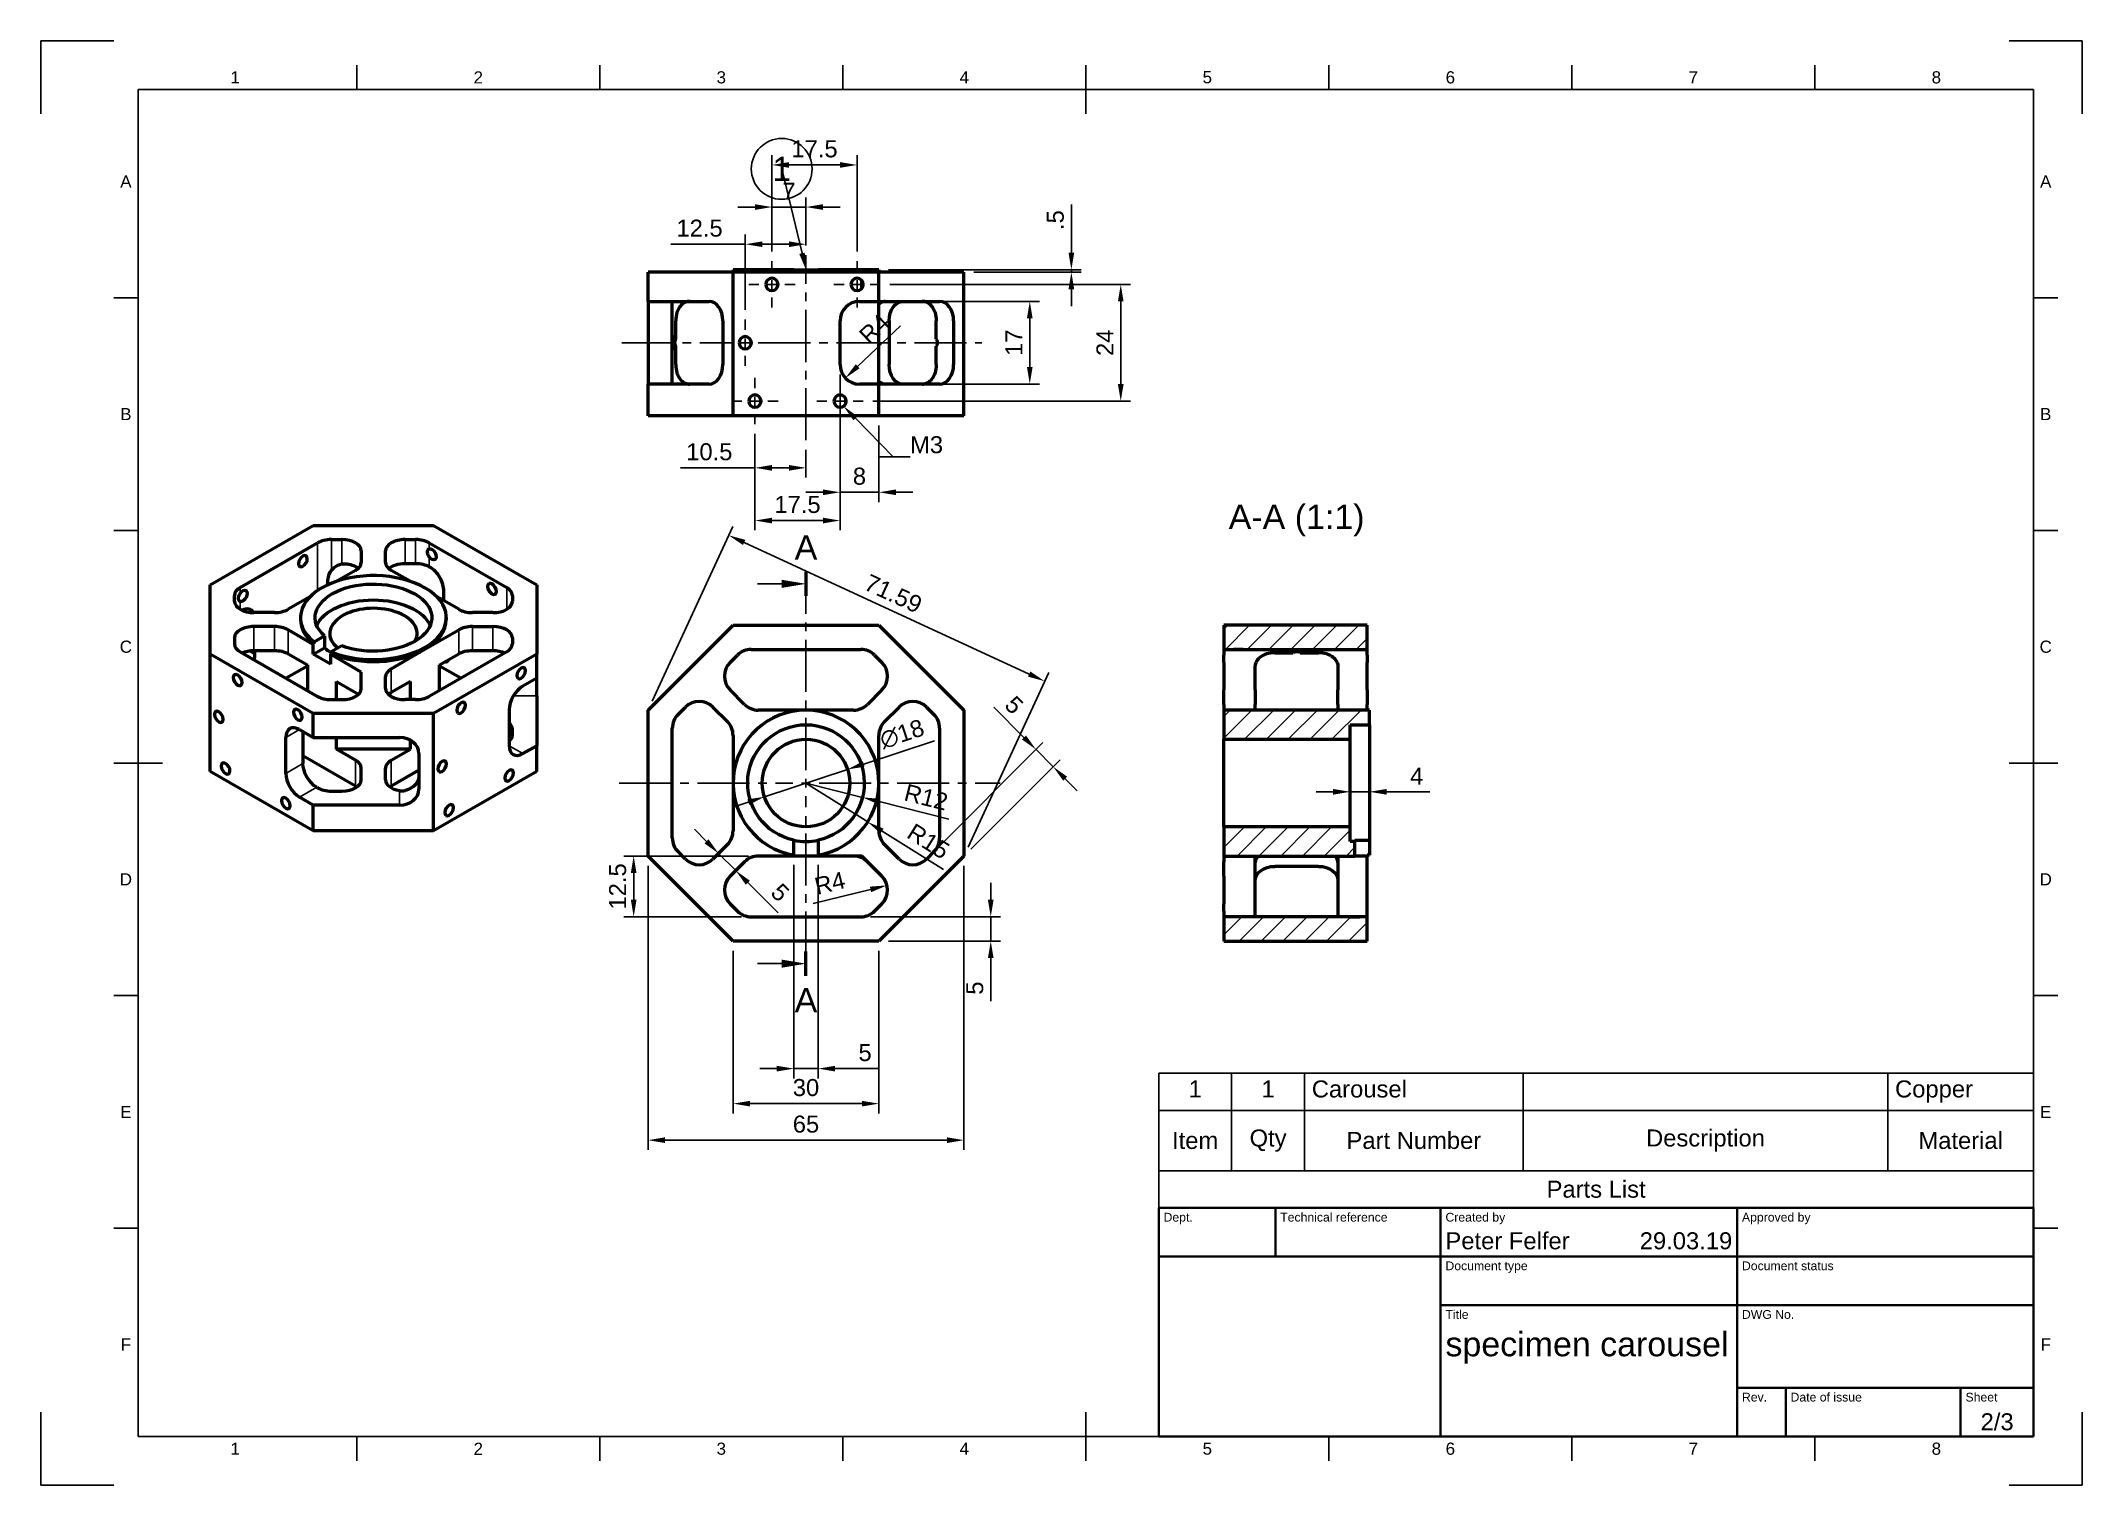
# Model space of a CAD drawing. Header units: millimetres. Extents: x 0 to 420, y 0 to 297.
import ezdxf
from ezdxf import colors
from ezdxf.entities.mleader import LeaderData, LeaderLine
from ezdxf.enums import TextEntityAlignment as Align
from ezdxf.math import Vec2, Vec3

# ---------------------------------------------------------------- set-up
doc = ezdxf.new("R2010")
doc.units = ezdxf.units.MM
doc.header["$LTSCALE"] = 0.75
doc.linetypes.add('CENTER2', pattern=[28.575, 19.05, -3.175, 3.175, -3.175])
for name, color, linetype, lineweight in [('Balloons', 7, 'Continuous', 25), ('Border', 7, 'Continuous', 25), ('FD_Dimensions', 7, 'Continuous', 25), ('Hatching', 7, 'Continuous', 25), ('Leaders', 7, 'Continuous', 25), ('Parts Lists', 7, 'Continuous', 25), ('Section Lines', 7, 'Continuous', 25), ('Smart Centers', 7, 'CENTER2', 25), ('TitleBlock', 7, 'Continuous', 35), ('View Labels', 7, 'Continuous', 25), ('Visible', 7, 'Continuous', 50), ('Visible Narrow', 7, 'Continuous', 25)]:
    doc.layers.add(name, color=color, linetype=linetype, lineweight=lineweight)
doc.styles.add('FusionTitle', font='')
doc.styles.get("Standard").update_dxf_attribs({"font": 'arial.ttf'})
doc.styles.get('FusionTitle').set_extended_font_data('Arial Unicode MS')
doc.dimstyles.new('Dim-ISO-25', dxfattribs={"dimtxt": 3.5, "dimasz": 3.5, "dimexe": 2, "dimexo": 2, "dimgap": 1.5, "dimtad": 1, "dimzin": 12, "dimdsep": 46, "dimtxsty": 'Standard', "dimcen": 0, "dimazin": 3, "dimtp": 0.1, "dimtm": 0.1, "dimtfac": 0.714, "dimtmove": 0, "dimatfit": 3, "dimfxl": 1, "dimtzin": 12, "dimarcsym": 0})

msp = doc.modelspace()

# ---------------------------------------------------------------- texts
at = {"layer": 'Section Lines', "char_height": 5, "attachment_point": 5}
for insert in [(157.43, 192.844), (157.43, 99.738)]:
    msp.add_mtext('A', dxfattribs=dict(at, insert=insert))
at = {"layer": 'View Labels', "insert": (258.375, 195.12), "char_height": 5, "width": 30.21487, "attachment_point": 8}
msp.add_mtext('A-A (1:1)', dxfattribs=at)

# ---------------------------------------------------------------- blocks, each defined once
blk = doc.blocks.new('ISO_TITLEBLOCK')
at = {"layer": 'TitleBlock'}
for p, q in [((0, 47), (-180, 47)), ((-180, 47), (-180, 0)), ((-156, 37), (-156, 47)), ((-122, 0), (-122, 47)), ((-61, 0), (-61, 47)), ((0, 0), (0, 47)), ((-180, 37), (0, 37)), ((-122, 27), (0, 27)), ((-61, 10), (0, 10)), ((-51, 0), (-51, 10)), ((-15, 0), (-15, 10)), ((-180, 0), (0, 0))]:
    blk.add_line(p, q, dxfattribs=at)
at = {"layer": 'TitleBlock', "style": 'FusionTitle'}
for s, p in [('Dept.', (-179, 46)), ('Technical reference', (-155, 46)), ('Created by', (-121, 46)), ('Approved by', (-60, 46)), ('Document type', (-121, 36)), ('Document status', (-60, 36)), ('Title', (-121, 26)), ('DWG No.', (-60, 26)), ('Rev.', (-60, 9)), ('Date of issue', (-50, 9)), ('Sheet', (-14, 9))]:
    blk.add_text(s, height=1.8, dxfattribs=at).set_placement(p, align=Align.TOP_LEFT)
for tag, p, height in [('DEPT', (-179, 38.5), 3.5), ('TECHNICAL_REFERENCE', (-155, 38.5), 3.5), ('CREATED_BY', (-121, 38.5), 3.5), ('APPROVED_BY', (-60, 38.5), 3.5), ('DOCUMENT_TYPE', (-121, 28.5), 3.5), ('DOCUMENT_STATUS', (-60, 28.5), 3.5), ('TITLE_1', (-121, 16.5), 5), ('TITLE_2', (-121, 9), 5), ('TITLE_3', (-121, 1.5), 5), ('DATE_OF_ISSUE', (-50, 1.5), 3.5)]:
    blk.add_attdef(tag, p, '', height=height, dxfattribs=at)
for tag, p in [('CREATED_DATE', (-62, 38.5)), ('APPROVED_DATE', (-1, 38.5))]:
    blk.add_attdef(tag, text='', height=3.5, dxfattribs=at).set_placement(p, align=Align.RIGHT)
for tag, height, p in [('DRAWING_NUMBER', 5, (-30.5, 16.6)), ('REV', 3.5, (-56, 3.1)), ('SHEET', 3.5, (-7.5, 3.1))]:
    blk.add_attdef(tag, text='', height=height, dxfattribs=at).set_placement(p, align=Align.MIDDLE)
blk = doc.blocks.new('*T6')
at = {"layer": 'Parts Lists', "color": 0, "linetype": 'ByBlock', "lineweight": -2, "transparency": 16777216}
for p, q in [((0, 27.723965), (180, 27.723965)), ((0, 0), (0, 27.723965)), ((15, 7.666667), (15, 27.723965)), ((30, 7.666667), (30, 27.723965)), ((75, 7.666667), (75, 27.723965)), ((150, 7.666667), (150, 27.723965)), ((180, 0), (180, 27.723965)), ((0, 20.057299), (180, 20.057299)), ((0, 7.666667), (180, 7.666667)), ((0, 0), (180, 0))]:
    blk.add_line(p, q, dxfattribs=at)
at = {"layer": 'Parts Lists', "color": 0, "transparency": 16777216, "char_height": 3.5}
for s, insert, width, attachment_point in [('1', (7.5, 26.223965), 12, 2), ('1', (22.5, 26.223965), 12, 2), ('Carousel', (31.5, 26.223965), 42, 1), ('Copper', (151.5, 26.223965), 27, 1), ('Item', (7.5, 13.861983), 12, 5), ('Qty', (22.5, 13.861983), 12, 5), ('Part Number', (52.5, 13.861983), 42, 5), ('Description', (112.5, 13.861983), 72, 5), ('Material', (165, 13.861983), 27, 5), ('Parts List', (90, 3.833333), 177, 5)]:
    blk.add_mtext(s, dxfattribs=dict(at, insert=insert, width=width, attachment_point=attachment_point))
blk = doc.blocks.new('*D41')
at = {"layer": 'Defpoints', "color": 0, "transparency": 16777216}
for p in [(124.929919, 129.369552), (189.929919, 129.369552), (189.929919, 70.937646)]:
    blk.add_point(p, dxfattribs=at)
at = {"layer": 'FD_Dimensions', "color": 0, "lineweight": -2, "transparency": 16777216}
for p, q in [((124.929919, 127.369552), (124.929919, 68.937646)), ((189.929919, 127.369552), (189.929919, 68.937646)), ((128.429919, 70.937646), (186.429919, 70.937646))]:
    blk.add_line(p, q, dxfattribs=at)
at = {"layer": 'FD_Dimensions', "color": 0, "transparency": 16777216}
for points in [[(128.429919, 71.520979), (128.429919, 70.354312), (124.929919, 70.937646)], [(186.429919, 71.520979), (186.429919, 70.354312), (189.929919, 70.937646)]]:
    blk.add_solid(points, dxfattribs=at)
at = {"layer": 'FD_Dimensions', "color": 0, "transparency": 16777216, "insert": (157.429919, 74.224651), "char_height": 3.5, "attachment_point": 5}
blk.add_mtext('65', dxfattribs=at)
blk = doc.blocks.new('*U8')
at = {"layer": 'Smart Centers', "color": 0, "ltscale": 0.75, "transparency": 16777216}
for p, q in [((0, 2.678906), (0, 40.974008)), ((-38.423075, 0), (-2.678906, 0)), ((2.678906, 0), (39.940368, 0)), ((0, -37.131708), (0, -2.678906))]:
    blk.add_line(p, q, dxfattribs=at)
at = {"layer": 'Smart Centers', "color": 0, "linetype": 'Continuous', "ltscale": 0.75, "transparency": 16777216}
for p, q in [((-0.892969, 0), (0.892969, 0)), ((0, -0.892969), (0, 0.892969))]:
    blk.add_line(p, q, dxfattribs=at)
blk = doc.blocks.new('*D42')
at = {"layer": 'Defpoints', "color": 0, "transparency": 16777216}
for p in [(165.978222, 147.184958), (148.881616, 141.554146)]:
    blk.add_point(p, dxfattribs=at)
at = {"layer": 'FD_Dimensions', "lineweight": -2, "transparency": 16777216}
for p, q in [((183.864287, 153.07578), (169.302562, 148.279838)), ((148.881616, 141.554146), (165.978222, 147.184958)), ((145.557276, 140.459266), (142.232935, 139.364386))]:
    blk.add_line(p, q, dxfattribs=at)
at = {"layer": 'FD_Dimensions', "transparency": 16777216}
for points in [[(169.120082, 148.833895), (169.485042, 147.725782), (165.978222, 147.184958)], [(145.374796, 141.013323), (145.739756, 139.905209), (148.881616, 141.554146)]]:
    blk.add_solid(points, dxfattribs=at)
at = {"layer": 'FD_Dimensions', "color": 0, "transparency": 16777216, "insert": (177.187857, 154.440631), "char_height": 3.5, "attachment_point": 5, "rotation": 18.22944808}
blk.add_mtext('∅18', dxfattribs=at)
blk = doc.blocks.new('*D43')
at = {"layer": 'Defpoints', "color": 0, "transparency": 16777216}
for p in [(157.429919, 144.369552), (169.063618, 141.427265)]:
    blk.add_point(p, dxfattribs=at)
at = {"layer": 'FD_Dimensions', "lineweight": -2, "transparency": 16777216}
for p, q in [((157.429919, 144.369552), (169.063618, 141.427265)), ((186.84548, 136.930042), (172.45678, 140.569098))]:
    blk.add_line(p, q, dxfattribs=at)
at = {"layer": 'FD_Dimensions', "transparency": 16777216}
blk.add_solid([(172.599808, 141.134625), (172.313752, 140.003571), (169.063618, 141.427265)], dxfattribs=at)
at = {"layer": 'FD_Dimensions', "color": 0, "transparency": 16777216, "insert": (182.15328, 141.476468), "char_height": 3.5, "attachment_point": 5, "rotation": 345.8068814}
blk.add_mtext('R12', dxfattribs=at)
blk = doc.blocks.new('*D44')
at = {"layer": 'Defpoints', "color": 0, "transparency": 16777216}
for p in [(157.429919, 144.369552), (170.122481, 136.375876)]:
    blk.add_point(p, dxfattribs=at)
at = {"layer": 'FD_Dimensions', "lineweight": -2, "transparency": 16777216}
for p, q in [((157.429919, 144.369552), (170.122481, 136.375876)), ((185.689196, 126.57208), (173.084079, 134.510684))]:
    blk.add_line(p, q, dxfattribs=at)
at = {"layer": 'FD_Dimensions', "transparency": 16777216}
blk.add_solid([(173.394944, 135.004284), (172.773214, 134.017085), (170.122481, 136.375876)], dxfattribs=at)
at = {"layer": 'FD_Dimensions', "color": 0, "transparency": 16777216, "insert": (182.622151, 132.388246), "char_height": 3.5, "attachment_point": 5, "rotation": 327.79759122}
blk.add_mtext('R15', dxfattribs=at)
blk = doc.blocks.new('*D45')
at = {"layer": 'Defpoints', "color": 0, "transparency": 16777216}
for p in [(168.701997, 116.869552), (172.429919, 111.869552), (195.445437, 111.869552)]:
    blk.add_point(p, dxfattribs=at)
at = {"layer": 'FD_Dimensions', "lineweight": -2, "transparency": 16777216}
for p, q in [((195.445437, 120.369552), (195.445437, 123.869552)), ((170.701997, 116.869552), (197.445437, 116.869552)), ((195.445437, 116.869552), (195.445437, 111.869552)), ((174.429919, 111.869552), (197.445437, 111.869552)), ((195.445437, 108.369552), (195.445437, 99.548952))]:
    blk.add_line(p, q, dxfattribs=at)
at = {"layer": 'FD_Dimensions', "transparency": 16777216}
for points in [[(194.862104, 120.369552), (196.028771, 120.369552), (195.445437, 116.869552)], [(194.862104, 108.369552), (196.028771, 108.369552), (195.445437, 111.869552)]]:
    blk.add_solid(points, dxfattribs=at)
at = {"layer": 'FD_Dimensions', "color": 0, "transparency": 16777216, "insert": (192.165594, 102.209252), "char_height": 3.5, "attachment_point": 5, "rotation": 90}
blk.add_mtext('5', dxfattribs=at)
blk = doc.blocks.new('*D46')
at = {"layer": 'Defpoints', "color": 0, "transparency": 16777216}
for p in [(142.429919, 111.869552), (172.429919, 111.869552), (172.429919, 78.451129)]:
    blk.add_point(p, dxfattribs=at)
at = {"layer": 'FD_Dimensions', "color": 0, "lineweight": -2, "transparency": 16777216}
for p, q in [((142.429919, 109.869552), (142.429919, 76.451129)), ((172.429919, 109.869552), (172.429919, 76.451129)), ((145.929919, 78.451129), (168.929919, 78.451129))]:
    blk.add_line(p, q, dxfattribs=at)
at = {"layer": 'FD_Dimensions', "color": 0, "transparency": 16777216}
for points in [[(145.929919, 79.034462), (145.929919, 77.867796), (142.429919, 78.451129)], [(168.929919, 79.034462), (168.929919, 77.867796), (172.429919, 78.451129)]]:
    blk.add_solid(points, dxfattribs=at)
at = {"layer": 'FD_Dimensions', "color": 0, "transparency": 16777216, "insert": (157.429919, 81.739328), "char_height": 3.5, "attachment_point": 5}
blk.add_mtext('30', dxfattribs=at)
blk = doc.blocks.new('*D47')
at = {"layer": 'Defpoints', "color": 0, "transparency": 16777216}
for p in [(139.43513, 129.910297), (142.970664, 126.374763), (142.970664, 126.374763)]:
    blk.add_point(p, dxfattribs=at)
at = {"layer": 'FD_Dimensions', "lineweight": -2, "transparency": 16777216}
for p, q in [((136.960256, 132.385171), (134.485382, 134.860045)), ((139.43513, 129.910297), (142.970664, 126.374763)), ((145.445538, 123.899889), (151.682644, 117.662783))]:
    blk.add_line(p, q, dxfattribs=at)
at = {"layer": 'FD_Dimensions', "transparency": 16777216}
for points in [[(137.372735, 132.79765), (136.547777, 131.972692), (139.43513, 129.910297)], [(145.858017, 124.312368), (145.033059, 123.487411), (142.970664, 126.374763)]]:
    blk.add_solid(points, dxfattribs=at)
at = {"layer": 'FD_Dimensions', "color": 0, "transparency": 16777216, "insert": (152.120727, 121.863099), "char_height": 3.5, "attachment_point": 5, "rotation": 315}
blk.add_mtext('5', dxfattribs=at)
blk = doc.blocks.new('*D48')
at = {"layer": 'Defpoints', "color": 0, "transparency": 16777216}
for p in [(147.622307, 129.369552), (121.978086, 116.869552), (146.157841, 116.869552)]:
    blk.add_point(p, dxfattribs=at)
at = {"layer": 'FD_Dimensions', "color": 0, "lineweight": -2, "transparency": 16777216}
for p, q in [((145.622307, 129.369552), (119.978086, 129.369552)), ((121.978086, 125.869552), (121.978086, 120.369552)), ((144.157841, 116.869552), (119.978086, 116.869552))]:
    blk.add_line(p, q, dxfattribs=at)
at = {"layer": 'FD_Dimensions', "color": 0, "transparency": 16777216}
for points in [[(121.394753, 125.869552), (122.56142, 125.869552), (121.978086, 129.369552)], [(121.394753, 120.369552), (122.56142, 120.369552), (121.978086, 116.869552)]]:
    blk.add_solid(points, dxfattribs=at)
at = {"layer": 'FD_Dimensions', "color": 0, "transparency": 16777216, "insert": (118.691081, 123.119552), "char_height": 3.5, "attachment_point": 5, "rotation": 90}
blk.add_mtext('12.5', dxfattribs=at)
blk = doc.blocks.new('*D49')
at = {"layer": 'Defpoints', "color": 0, "transparency": 16777216}
for p in [(204.758346, 151.269047), (182.240579, 128.75128), (189.929919, 129.369552)]:
    blk.add_point(p, dxfattribs=at)
at = {"layer": 'FD_Dimensions', "lineweight": -2, "transparency": 16777216}
for p, q in [((202.283472, 153.743921), (196.046366, 159.981027)), ((183.654793, 130.165494), (206.17256, 152.683261)), ((208.29388, 147.733513), (204.758346, 151.269047)), ((191.344133, 130.783766), (209.708094, 149.147727)), ((210.768754, 145.25864), (213.243627, 142.783766))]:
    blk.add_line(p, q, dxfattribs=at)
at = {"layer": 'FD_Dimensions', "transparency": 16777216}
for points in [[(202.695951, 154.1564), (201.870993, 153.331442), (204.758346, 151.269047)], [(211.181233, 145.671119), (210.356275, 144.846161), (208.29388, 147.733513)]]:
    blk.add_solid(points, dxfattribs=at)
at = {"layer": 'FD_Dimensions', "color": 0, "transparency": 16777216, "insert": (200.246682, 160.41911), "char_height": 3.5, "attachment_point": 5, "rotation": 315}
blk.add_mtext('5', dxfattribs=at)
blk = doc.blocks.new('*D50')
at = {"layer": 'Defpoints', "color": 0, "transparency": 16777216}
for p in [(170.219764, 122.387319), (166.333785, 121.439075)]:
    blk.add_point(p, dxfattribs=at)
at = {"layer": 'FD_Dimensions', "lineweight": -2, "transparency": 16777216}
blk.add_line((158.919345, 119.629827), (170.705511, 122.50585), dxfattribs=at)
at = {"layer": 'FD_Dimensions', "transparency": 16777216}
blk.add_solid([(170.567226, 123.072555), (170.843797, 121.939144), (174.105743, 123.335563)], dxfattribs=at)
at = {"layer": 'FD_Dimensions', "color": 0, "transparency": 16777216, "insert": (162.340704, 123.810056), "char_height": 3.5, "attachment_point": 5, "rotation": 13.71313971}
blk.add_mtext('R4', dxfattribs=at)
blk = doc.blocks.new('ISO_A3_SHEET')
at = {"layer": 'Border'}
for p, q in [((15, 297), (0, 297)), ((0, 297), (0, 282)), ((420, 297), (405, 297)), ((420, 282), (420, 297)), ((65, 292), (65, 287)), ((115, 292), (115, 287)), ((165, 292), (165, 287)), ((215, 292), (215, 282)), ((265, 292), (265, 287)), ((315, 292), (315, 287)), ((365, 292), (365, 287)), ((410, 287), (20, 287)), ((20, 287), (20, 10)), ((410, 287), (410, 10)), ((15, 244.16666), (20, 244.16666)), ((415, 244.16666), (410, 244.16666)), ((15, 196.33333), (20, 196.33333)), ((415, 196.33333), (410, 196.33333)), ((15, 148.5), (25, 148.5)), ((415, 148.5), (405, 148.5)), ((15, 100.66667), (20, 100.66667)), ((415, 100.66667), (410, 100.66667)), ((15, 52.83334), (20, 52.83334)), ((415, 52.83334), (410, 52.83334)), ((0, 15), (0, 0)), ((215, 5), (215, 15)), ((420, 0), (420, 15)), ((20, 10), (410, 10)), ((65, 5), (65, 10)), ((115, 5), (115, 10)), ((165, 5), (165, 10)), ((265, 5), (265, 10)), ((315, 5), (315, 10)), ((365, 5), (365, 10)), ((0, 0), (15, 0)), ((405, 0), (420, 0))]:
    blk.add_line(p, q, dxfattribs=at)
at = {"layer": 'Border', "style": 'FusionTitle'}
for s, p in [('1', (40, 289.5)), ('2', (90, 289.5)), ('3', (140, 289.5)), ('4', (190, 289.5)), ('5', (240, 289.5)), ('6', (290, 289.5)), ('7', (340, 289.5)), ('8', (390, 289.5)), ('A', (17.5, 268.08333)), ('A', (412.5, 268.08333)), ('B', (17.5, 220.25)), ('B', (412.5, 220.25)), ('C', (17.5, 172.41667)), ('C', (412.5, 172.41667)), ('D', (17.5, 124.58334)), ('D', (412.5, 124.58334)), ('E', (17.5, 76.75001)), ('E', (412.5, 76.75001)), ('F', (17.5, 28.91668)), ('F', (412.5, 28.91668)), ('1', (40, 7.5)), ('2', (90, 7.5)), ('3', (140, 7.5)), ('4', (190, 7.5)), ('5', (240, 7.5)), ('6', (290, 7.5)), ('7', (340, 7.5)), ('8', (390, 7.5))]:
    blk.add_text(s, height=2.5, dxfattribs=at).set_placement(p, align=Align.MIDDLE)
blk = doc.blocks.new('*D51')
at = {"layer": 'Defpoints', "color": 0, "transparency": 16777216}
for p in [(172.429919, 249.920215), (189.929919, 249.420215), (212.027899, 249.920215)]:
    blk.add_point(p, dxfattribs=at)
at = {"layer": 'FD_Dimensions', "lineweight": -2, "transparency": 16777216}
for p, q in [((212.027899, 253.420215), (212.027899, 263.358141)), ((174.429919, 249.920215), (214.027899, 249.920215)), ((191.929919, 249.420215), (214.027899, 249.420215)), ((212.027899, 249.420215), (212.027899, 249.920215)), ((212.027899, 245.920215), (212.027899, 242.420215))]:
    blk.add_line(p, q, dxfattribs=at)
at = {"layer": 'FD_Dimensions', "transparency": 16777216}
for points in [[(211.444565, 253.420215), (212.611232, 253.420215), (212.027899, 249.920215)], [(211.444565, 245.920215), (212.611232, 245.920215), (212.027899, 249.420215)]]:
    blk.add_solid(points, dxfattribs=at)
at = {"layer": 'FD_Dimensions', "color": 0, "transparency": 16777216, "insert": (208.748056, 260.139178), "char_height": 3.5, "attachment_point": 5, "rotation": 90}
blk.add_mtext('.5', dxfattribs=at)
blk = doc.blocks.new('*U20')
at = {"layer": 'Smart Centers', "color": 0, "ltscale": 0.75, "transparency": 16777216}
for p, q in [((0, 2.678906), (0, 4.7645)), ((-25.411993, 0), (-2.678906, 0)), ((2.678906, 0), (48.660099, 0)), ((0, -4.7645), (0, -2.678906))]:
    blk.add_line(p, q, dxfattribs=at)
at = {"layer": 'Smart Centers', "color": 0, "linetype": 'Continuous', "ltscale": 0.75, "transparency": 16777216}
for p, q in [((-0.892969, 0), (0.892969, 0)), ((0, -0.892969), (0, 0.892969))]:
    blk.add_line(p, q, dxfattribs=at)
blk = doc.blocks.new('*U21')
at = {"layer": 'Smart Centers', "color": 0, "ltscale": 0.75, "transparency": 16777216}
for p, q in [((0, 2.678906), (0, 4.7645)), ((-4.7645, 0), (-2.678906, 0)), ((2.678906, 0), (4.7645, 0)), ((0, -4.7645), (0, -2.678906))]:
    blk.add_line(p, q, dxfattribs=at)
at = {"layer": 'Smart Centers', "color": 0, "linetype": 'Continuous', "ltscale": 0.75, "transparency": 16777216}
for p, q in [((-0.892969, 0), (0.892969, 0)), ((0, -0.892969), (0, 0.892969))]:
    blk.add_line(p, q, dxfattribs=at)
blk = doc.blocks.new('*U22')
at = {"layer": 'Smart Centers', "color": 0, "ltscale": 0.75, "transparency": 16777216}
for p, q in [((0, 2.678906), (0, 4.7645)), ((-4.7645, 0), (-2.678906, 0)), ((2.678906, 0), (4.7645, 0)), ((0, -4.7645), (0, -2.678906))]:
    blk.add_line(p, q, dxfattribs=at)
at = {"layer": 'Smart Centers', "color": 0, "linetype": 'Continuous', "ltscale": 0.75, "transparency": 16777216}
for p, q in [((-0.892969, 0), (0.892969, 0)), ((0, -0.892969), (0, 0.892969))]:
    blk.add_line(p, q, dxfattribs=at)
blk = doc.blocks.new('*U23')
at = {"layer": 'Smart Centers', "color": 0, "ltscale": 0.75, "transparency": 16777216}
for p, q in [((0, 2.678906), (0, 4.7645)), ((-4.7645, 0), (-2.678906, 0)), ((2.678906, 0), (4.7645, 0)), ((0, -4.7645), (0, -2.678906))]:
    blk.add_line(p, q, dxfattribs=at)
at = {"layer": 'Smart Centers', "color": 0, "linetype": 'Continuous', "ltscale": 0.75, "transparency": 16777216}
for p, q in [((-0.892969, 0), (0.892969, 0)), ((0, -0.892969), (0, 0.892969))]:
    blk.add_line(p, q, dxfattribs=at)
blk = doc.blocks.new('*U24')
at = {"layer": 'Smart Centers', "color": 0, "ltscale": 0.75, "transparency": 16777216}
for p, q in [((0, 2.678906), (0, 4.7645)), ((-4.7645, 0), (-2.678906, 0)), ((2.678906, 0), (4.7645, 0)), ((0, -4.7645), (0, -2.678906))]:
    blk.add_line(p, q, dxfattribs=at)
at = {"layer": 'Smart Centers', "color": 0, "linetype": 'Continuous', "ltscale": 0.75, "transparency": 16777216}
for p, q in [((-0.892969, 0), (0.892969, 0)), ((0, -0.892969), (0, 0.892969))]:
    blk.add_line(p, q, dxfattribs=at)
blk = doc.blocks.new('*U25')
at = {"layer": 'Smart Centers', "color": 0, "ltscale": 0.75, "transparency": 16777216}
blk.add_line((0, -25.680937), (0, 12.375), dxfattribs=at)
blk = doc.blocks.new('*D52')
at = {"layer": 'Defpoints', "color": 0, "transparency": 16777216}
for p in [(146.929919, 218.155715), (164.429919, 218.155715), (164.429919, 198.356725)]:
    blk.add_point(p, dxfattribs=at)
at = {"layer": 'FD_Dimensions', "lineweight": -2, "transparency": 16777216}
for p, q in [((146.929919, 216.155715), (146.929919, 196.356725)), ((164.429919, 216.155715), (164.429919, 196.356725)), ((150.429919, 198.356725), (160.929919, 198.356725))]:
    blk.add_line(p, q, dxfattribs=at)
at = {"layer": 'FD_Dimensions', "transparency": 16777216}
for points in [[(150.429919, 198.940058), (150.429919, 197.773391), (146.929919, 198.356725)], [(160.929919, 198.940058), (160.929919, 197.773391), (164.429919, 198.356725)]]:
    blk.add_solid(points, dxfattribs=at)
at = {"layer": 'FD_Dimensions', "color": 0, "transparency": 16777216, "insert": (155.679919, 201.64373), "char_height": 3.5, "attachment_point": 5}
blk.add_mtext('17.5', dxfattribs=at)
blk = doc.blocks.new('*D53')
at = {"layer": 'Defpoints', "color": 0, "transparency": 16777216}
for p in [(146.929919, 218.155715), (157.429919, 214.864278), (146.929919, 209.192749)]:
    blk.add_point(p, dxfattribs=at)
at = {"layer": 'FD_Dimensions', "lineweight": -2, "transparency": 16777216}
for p, q in [((146.929919, 216.155715), (146.929919, 207.192749)), ((157.429919, 212.864278), (157.429919, 207.192749)), ((146.929919, 209.192749), (131.64172, 209.192749)), ((153.929919, 209.192749), (150.429919, 209.192749))]:
    blk.add_line(p, q, dxfattribs=at)
at = {"layer": 'FD_Dimensions', "transparency": 16777216}
for points in [[(150.429919, 209.776082), (150.429919, 208.609415), (146.929919, 209.192749)], [(153.929919, 209.776082), (153.929919, 208.609415), (157.429919, 209.192749)]]:
    blk.add_solid(points, dxfattribs=at)
at = {"layer": 'FD_Dimensions', "color": 0, "transparency": 16777216, "insert": (137.535819, 212.479754), "char_height": 3.5, "attachment_point": 5}
blk.add_mtext('10.5', dxfattribs=at)
blk = doc.blocks.new('*D54')
at = {"layer": 'Defpoints', "color": 0, "transparency": 16777216}
for p in [(167.929919, 271.483704), (150.429919, 251.684715), (167.929919, 251.684715)]:
    blk.add_point(p, dxfattribs=at)
at = {"layer": 'FD_Dimensions', "lineweight": -2, "transparency": 16777216}
for p, q in [((150.429919, 253.684715), (150.429919, 273.483704)), ((167.929919, 253.684715), (167.929919, 273.483704)), ((153.929919, 271.483704), (164.429919, 271.483704))]:
    blk.add_line(p, q, dxfattribs=at)
at = {"layer": 'FD_Dimensions', "transparency": 16777216}
for points in [[(153.929919, 272.067038), (153.929919, 270.900371), (150.429919, 271.483704)], [(164.429919, 272.067038), (164.429919, 270.900371), (167.929919, 271.483704)]]:
    blk.add_solid(points, dxfattribs=at)
at = {"layer": 'FD_Dimensions', "color": 0, "transparency": 16777216, "insert": (159.179919, 274.77071), "char_height": 3.5, "attachment_point": 5}
blk.add_mtext('17.5', dxfattribs=at)
blk = doc.blocks.new('*D55')
at = {"layer": 'Defpoints', "color": 0, "transparency": 16777216}
for p in [(150.429919, 262.81971), (157.429919, 252.920215), (150.429919, 251.684715)]:
    blk.add_point(p, dxfattribs=at)
at = {"layer": 'FD_Dimensions', "lineweight": -2, "transparency": 16777216}
for p, q in [((150.429919, 253.684715), (150.429919, 264.81971)), ((157.429919, 254.920215), (157.429919, 264.81971)), ((146.929919, 262.81971), (143.429919, 262.81971)), ((157.429919, 262.81971), (150.429919, 262.81971)), ((160.929919, 262.81971), (164.429919, 262.81971))]:
    blk.add_line(p, q, dxfattribs=at)
at = {"layer": 'FD_Dimensions', "transparency": 16777216}
for points in [[(146.929919, 263.403043), (146.929919, 262.236376), (150.429919, 262.81971)], [(160.929919, 263.403043), (160.929919, 262.236376), (157.429919, 262.81971)]]:
    blk.add_solid(points, dxfattribs=at)
at = {"layer": 'FD_Dimensions', "color": 0, "transparency": 16777216, "insert": (153.929919, 266.06971), "char_height": 3.5, "attachment_point": 5}
blk.add_mtext('7', dxfattribs=at)
blk = doc.blocks.new('*D56')
at = {"layer": 'Defpoints', "color": 0, "transparency": 16777216}
for p in [(172.694419, 246.920215), (169.194419, 222.920215), (222.191894, 222.920215)]:
    blk.add_point(p, dxfattribs=at)
at = {"layer": 'FD_Dimensions', "color": 0, "lineweight": -2, "transparency": 16777216}
for p, q in [((174.694419, 246.920215), (224.191894, 246.920215)), ((222.191894, 243.420215), (222.191894, 226.420215)), ((171.194419, 222.920215), (224.191894, 222.920215))]:
    blk.add_line(p, q, dxfattribs=at)
at = {"layer": 'FD_Dimensions', "color": 0, "transparency": 16777216}
for points in [[(221.60856, 243.420215), (222.775227, 243.420215), (222.191894, 246.920215)], [(221.60856, 226.420215), (222.775227, 226.420215), (222.191894, 222.920215)]]:
    blk.add_solid(points, dxfattribs=at)
at = {"layer": 'FD_Dimensions', "color": 0, "transparency": 16777216, "insert": (218.934731, 234.920215), "char_height": 3.5, "attachment_point": 5, "rotation": 90}
blk.add_mtext('24', dxfattribs=at)
blk = doc.blocks.new('*D57')
at = {"layer": 'Defpoints', "color": 0, "transparency": 16777216}
for p in [(157.429919, 255.178118), (157.429919, 252.920215), (144.929919, 239.684715)]:
    blk.add_point(p, dxfattribs=at)
at = {"layer": 'FD_Dimensions', "color": 0, "lineweight": -2, "transparency": 16777216}
for p, q in [((144.929919, 241.684715), (144.929919, 257.178118)), ((157.429919, 254.920215), (157.429919, 257.178118)), ((144.929919, 255.178118), (129.64172, 255.178118)), ((153.929919, 255.178118), (148.429919, 255.178118))]:
    blk.add_line(p, q, dxfattribs=at)
at = {"layer": 'FD_Dimensions', "color": 0, "transparency": 16777216}
for points in [[(148.429919, 255.761452), (148.429919, 254.594785), (144.929919, 255.178118)], [(153.929919, 255.761452), (153.929919, 254.594785), (157.429919, 255.178118)]]:
    blk.add_solid(points, dxfattribs=at)
at = {"layer": 'FD_Dimensions', "color": 0, "transparency": 16777216, "insert": (135.535819, 258.465124), "char_height": 3.5, "attachment_point": 5}
blk.add_mtext('12.5', dxfattribs=at)
blk = doc.blocks.new('*D58')
at = {"layer": 'Defpoints', "color": 0, "transparency": 16777216}
for p in [(172.429919, 243.420215), (172.429919, 226.420215), (203.475107, 226.420215)]:
    blk.add_point(p, dxfattribs=at)
at = {"layer": 'FD_Dimensions', "lineweight": -2, "transparency": 16777216}
for p, q in [((174.429919, 243.420215), (205.475107, 243.420215)), ((203.475107, 239.920215), (203.475107, 229.920215)), ((174.429919, 226.420215), (205.475107, 226.420215))]:
    blk.add_line(p, q, dxfattribs=at)
at = {"layer": 'FD_Dimensions', "transparency": 16777216}
for points in [[(202.891774, 239.920215), (204.05844, 239.920215), (203.475107, 243.420215)], [(202.891774, 229.920215), (204.05844, 229.920215), (203.475107, 226.420215)]]:
    blk.add_solid(points, dxfattribs=at)
at = {"layer": 'FD_Dimensions', "color": 0, "transparency": 16777216, "insert": (200.217945, 234.920215), "char_height": 3.5, "attachment_point": 5, "rotation": 90}
blk.add_mtext('17', dxfattribs=at)
blk = doc.blocks.new('*D59')
at = {"layer": 'Defpoints', "color": 0, "transparency": 16777216}
for p in [(165.5286, 227.666608), (168.429919, 230.420215)]:
    blk.add_point(p, dxfattribs=at)
at = {"layer": 'FD_Dimensions', "lineweight": -2, "transparency": 16777216}
blk.add_line((176.866949, 238.427696), (168.067254, 230.076014), dxfattribs=at)
at = {"layer": 'FD_Dimensions', "transparency": 16777216}
blk.add_solid([(167.665687, 230.499123), (168.468822, 229.652905), (165.5286, 227.666608)], dxfattribs=at)
at = {"layer": 'FD_Dimensions', "color": 0, "transparency": 16777216, "insert": (171.499989, 237.814701), "char_height": 3.5, "attachment_point": 5, "rotation": 43.50372098}
blk.add_mtext('R4', dxfattribs=at)
blk = doc.blocks.new('*D60')
at = {"layer": 'Defpoints', "color": 0, "transparency": 16777216}
for p in [(164.429919, 230.420215), (172.429919, 219.920215), (172.429919, 204.169464)]:
    blk.add_point(p, dxfattribs=at)
at = {"layer": 'FD_Dimensions', "lineweight": -2, "transparency": 16777216}
for p, q in [((164.429919, 228.420215), (164.429919, 202.169464)), ((172.429919, 217.920215), (172.429919, 202.169464)), ((160.929919, 204.169464), (157.429919, 204.169464)), ((164.429919, 204.169464), (172.429919, 204.169464)), ((175.929919, 204.169464), (179.429919, 204.169464))]:
    blk.add_line(p, q, dxfattribs=at)
at = {"layer": 'FD_Dimensions', "transparency": 16777216}
for points in [[(160.929919, 204.752797), (160.929919, 203.586131), (164.429919, 204.169464)], [(175.929919, 204.752797), (175.929919, 203.586131), (172.429919, 204.169464)]]:
    blk.add_solid(points, dxfattribs=at)
at = {"layer": 'FD_Dimensions', "color": 0, "transparency": 16777216, "insert": (168.429919, 207.456469), "char_height": 3.5, "attachment_point": 5}
blk.add_mtext('8', dxfattribs=at)
blk = doc.blocks.new('*D61')
at = {"layer": 'Defpoints', "color": 0, "transparency": 16777216}
for p in [(154.929919, 129.579353), (159.929919, 129.579353), (159.929919, 85.650157)]:
    blk.add_point(p, dxfattribs=at)
at = {"layer": 'FD_Dimensions', "color": 0, "lineweight": -2, "transparency": 16777216}
for p, q in [((154.929919, 127.579353), (154.929919, 83.650157)), ((159.929919, 127.579353), (159.929919, 83.650157)), ((151.429919, 85.650157), (147.929919, 85.650157)), ((154.929919, 85.650157), (159.929919, 85.650157)), ((163.429919, 85.650157), (172.250519, 85.650157))]:
    blk.add_line(p, q, dxfattribs=at)
at = {"layer": 'FD_Dimensions', "color": 0, "transparency": 16777216}
for points in [[(151.429919, 86.23349), (151.429919, 85.066823), (154.929919, 85.650157)], [(163.429919, 86.23349), (163.429919, 85.066823), (159.929919, 85.650157)]]:
    blk.add_solid(points, dxfattribs=at)
at = {"layer": 'FD_Dimensions', "color": 0, "transparency": 16777216, "insert": (169.590219, 88.93), "char_height": 3.5, "attachment_point": 5}
blk.add_mtext('5', dxfattribs=at)
blk = doc.blocks.new('*D62')
at = {"layer": 'Defpoints', "color": 0, "transparency": 16777216}
for p in [(269.374914, 142.573735), (273.374914, 142.573735), (273.374914, 142.573735)]:
    blk.add_point(p, dxfattribs=at)
at = {"layer": 'FD_Dimensions', "lineweight": -2, "transparency": 16777216}
for p, q in [((265.874914, 142.573735), (262.374914, 142.573735)), ((269.374914, 142.573735), (273.374914, 142.573735)), ((276.874914, 142.573735), (285.795787, 142.573735))]:
    blk.add_line(p, q, dxfattribs=at)
at = {"layer": 'FD_Dimensions', "transparency": 16777216}
for points in [[(265.874914, 143.157068), (265.874914, 141.990402), (269.374914, 142.573735)], [(276.874914, 143.157068), (276.874914, 141.990402), (273.374914, 142.573735)]]:
    blk.add_solid(points, dxfattribs=at)
at = {"layer": 'FD_Dimensions', "color": 0, "transparency": 16777216, "insert": (283.085351, 145.823735), "char_height": 3.5, "attachment_point": 5}
blk.add_mtext('4', dxfattribs=at)
blk = doc.blocks.new('*D63')
at = {"layer": 'Defpoints', "color": 0, "transparency": 16777216}
for p in [(206.523776, 165.32291), (124.929919, 159.369552), (189.929919, 129.369552)]:
    blk.add_point(p, dxfattribs=at)
at = {"layer": 'FD_Dimensions', "lineweight": -2, "transparency": 16777216}
for p, q in [((125.768035, 161.185471), (142.361893, 197.138828)), ((144.701634, 193.856206), (203.345918, 166.789613)), ((190.768035, 131.185471), (207.361893, 167.138828))]:
    blk.add_line(p, q, dxfattribs=at)
at = {"layer": 'FD_Dimensions', "transparency": 16777216}
for points in [[(144.946085, 194.385849), (144.457183, 193.326563), (141.523776, 195.32291)], [(203.590369, 167.319256), (203.101468, 166.25997), (206.523776, 165.32291)]]:
    blk.add_solid(points, dxfattribs=at)
at = {"layer": 'FD_Dimensions', "color": 0, "transparency": 16777216, "insert": (175.401223, 183.307377), "char_height": 3.5, "attachment_point": 5, "rotation": 335.22485943}
blk.add_mtext('71.59', dxfattribs=at)
blk = doc.blocks.new('*B39')
at = {"transparency": 16777216}
for start, end in [(90, 270), (270, 90)]:
    blk.add_arc((0, 0), 6.25, start, end, dxfattribs=at)
at = {"transparency": 16777216, "insert": (0, 0), "char_height": 5, "attachment_point": 5}
blk.add_mtext('1', dxfattribs=at)

# ---------------------------------------------------------------- dimensions: what is measured, and where the dimension line sits
at = {"layer": 'FD_Dimensions'}
for p1, p2, distance, override, picture, middle in [((150.43, 251.685), (167.93, 251.685), 19.799, {"dimlfac": 1, "dimclrd": 256, "dimclre": 256}, '*D54', (159.18, 274.771)), ((146.93, 218.156), (164.43, 218.156), -19.799, {"dimlfac": 1, "dimclrd": 256, "dimclre": 256}, '*D52', (155.68, 201.644)), ((124.93, 159.37), (189.93, 129.37), 39.598, {"dimlfac": 1, "dimclrd": 256, "dimclre": 256}, '*D63', (175.401, 183.307)), ((154.93, 129.579), (159.93, 129.579), -43.929, {"dimlfac": 1}, '*D61', (169.59, 88.93)), ((142.43, 111.87), (172.43, 111.87), -33.418, {"dimlfac": 1}, '*D46', (157.43, 81.739))]:
    dim = msp.add_aligned_dim(p1=p1, p2=p2, distance=distance, dimstyle='Dim-ISO-25', override=override, dxfattribs=at)
    dim.commit()
    dim.dimension.update_dxf_attribs({"geometry": picture, "text_midpoint": middle})
for base, p1, p2, picture, middle in [((150.43, 262.82), (157.43, 252.92), (150.43, 251.685), '*D55', (153.93, 266.07)), ((146.93, 209.193), (157.43, 214.864), (146.93, 218.156), '*D53', (137.536, 212.48))]:
    dim = msp.add_linear_dim(base=base, p1=p1, p2=p2, dimstyle='Dim-ISO-25', override={"dimlfac": 1, "dimclrd": 256, "dimclre": 256}, dxfattribs=at)
    dim.commit()
    dim.dimension.update_dxf_attribs({"geometry": picture, "text_midpoint": middle})
dim = msp.add_linear_dim(base=(157.43, 255.178), p1=(144.93, 239.685), p2=(157.43, 252.92), angle=180, dimstyle='Dim-ISO-25', override={"dimlfac": 1}, dxfattribs=at)
dim.commit()
dim.dimension.update_dxf_attribs({"geometry": '*D57', "text_midpoint": (135.536, 255.178), "dimtype": 160})
for base, p1, p2, angle, override, picture, middle in [((212.028, 249.92), (189.93, 249.42), (172.43, 249.92), 270, {"dimlfac": 1, "dimclrd": 256, "dimclre": 256}, '*D51', (208.748, 260.139)), ((222.192, 222.92), (172.694, 246.92), (169.194, 222.92), 90, {"dimlfac": 1}, '*D56', (218.935, 234.92)), ((203.475, 226.42), (172.43, 243.42), (172.43, 226.42), 90, {"dimlfac": 1, "dimclrd": 256, "dimclre": 256}, '*D58', (200.218, 234.92)), ((172.43, 204.169), (164.43, 230.42), (172.43, 219.92), 180, {"dimlfac": 1, "dimclrd": 256, "dimclre": 256}, '*D60', (168.43, 207.456)), ((204.758, 151.269), (189.93, 129.37), (182.241, 128.751), 315, {"dimlfac": 1, "dimclrd": 256, "dimclre": 256}, '*D49', (200.247, 160.419)), ((273.375, 142.574), (269.375, 142.574), (273.375, 142.574), 180, {"dimlfac": 1, "dimclrd": 256, "dimclre": 256}, '*D62', (283.085, 145.824)), ((142.971, 126.375), (139.435, 129.91), (142.971, 126.375), 315, {"dimlfac": 1, "dimclrd": 256, "dimclre": 256}, '*D47', (152.121, 121.863)), ((121.978, 116.87), (147.622, 129.37), (146.158, 116.87), 270, {"dimlfac": 1}, '*D48', (118.691, 123.12)), ((189.93, 70.938), (124.93, 129.37), (189.93, 129.37), 180, {"dimlfac": 1}, '*D41', (157.43, 74.225)), ((195.445, 111.87), (168.702, 116.87), (172.43, 111.87), 90, {"dimlfac": 1, "dimclrd": 256, "dimclre": 256}, '*D45', (192.166, 102.209))]:
    dim = msp.add_linear_dim(base=base, p1=p1, p2=p2, angle=angle, dimstyle='Dim-ISO-25', override=override, dxfattribs=at)
    dim.commit()
    dim.dimension.update_dxf_attribs({"geometry": picture, "text_midpoint": middle})
for center, mpoint, picture, middle in [((168.43, 230.42), (165.529, 227.667), '*D59', (173.737, 235.457)), ((157.43, 144.37), (169.064, 141.427), '*D43', (181.355, 138.319)), ((157.43, 144.37), (170.122, 136.376), '*D44', (180.87, 129.607)), ((170.22, 122.387), (166.334, 121.439), '*D50', (163.111, 120.653))]:
    dim = msp.add_radius_dim(center=center, mpoint=mpoint, dimstyle='Dim-ISO-25', override={"dimlfac": 1, "dimse1": 1, "dimclrd": 256, "dimclre": 256}, dxfattribs=at)
    dim.commit()
    dim.dimension.update_dxf_attribs({"geometry": picture, "text_midpoint": middle, "dimtype": 164})
dim = msp.add_diameter_dim_2p(p1=(148.882, 141.554), p2=(165.978, 147.185), dimstyle='Dim-ISO-25', override={"dimlfac": 1, "dimclrd": 256, "dimclre": 256}, dxfattribs=at)
dim.commit()
dim.dimension.update_dxf_attribs({"geometry": '*D42', "text_midpoint": (178.247, 151.226), "dimtype": 163})

# ---------------------------------------------------------------- hatches: boundary and pattern name
at = {"layer": 'Hatching'}
h = msp.add_hatch(dxfattribs=at)
h.set_pattern_fill('ANSI31', color=256, style=0)
h.paths.add_polyline_path([(270.375, 129.37), (270.375, 132.37), (269.375, 132.37), (269.375, 135.37), (243.375, 135.37), (243.375, 129.37)], flags=0)
h.paths.add_polyline_path([(272.875, 176.87), (243.375, 176.87), (243.375, 171.87), (272.875, 171.87)], flags=0)
h.paths.add_polyline_path([(272.875, 116.87), (243.375, 116.87), (243.375, 111.87), (272.875, 111.87)], flags=0)
h.paths.add_polyline_path([(269.375, 156.37), (273.375, 156.37), (273.375, 159.37), (272.875, 159.37), (243.375, 159.37), (243.375, 153.37), (269.375, 153.37)], flags=0)

# ---------------------------------------------------------------- linework, layer by layer
at = {"layer": 'Section Lines'}
for p, q in [((152.43, 185.344), (147.43, 185.344)), ((152.43, 107.238), (147.43, 107.238))]:
    msp.add_line(p, q, dxfattribs=at)
at = {"layer": 'Section Lines', "lineweight": 50}
for p, q in [((157.43, 187.844), (157.43, 182.844)), ((157.43, 104.738), (157.43, 109.738))]:
    msp.add_line(p, q, dxfattribs=at)
at = {"layer": 'Section Lines'}
for points in [[(152.43, 186.177), (157.43, 185.344), (152.43, 184.51)], [(152.43, 108.071), (157.43, 107.238), (152.43, 106.405)]]:
    msp.add_solid(points, dxfattribs=at)
at = {"layer": 'Visible'}
for p, q in [((124.93, 243.42), (124.93, 249.42)), ((142.43, 249.42), (124.93, 249.42)), ((154.93, 249.92), (142.43, 249.92)), ((142.43, 249.92), (142.43, 249.42)), ((172.43, 249.42), (142.43, 249.42)), ((142.43, 219.92), (142.43, 249.42)), ((154.93, 249.42), (154.93, 249.92)), ((154.93, 249.92), (159.93, 249.92)), ((159.93, 249.92), (159.93, 249.42)), ((172.43, 249.92), (159.93, 249.92)), ((172.43, 249.92), (172.43, 249.42)), ((172.43, 243.42), (172.43, 249.42)), ((189.93, 249.42), (172.43, 249.42)), ((189.93, 219.92), (189.93, 249.42)), ((168.894, 246.102), (168.894, 247.738)), ((124.93, 243.42), (124.93, 239.42)), ((124.93, 243.42), (137.48, 243.42)), ((124.93, 239.42), (124.93, 230.42)), ((129.93, 239.42), (129.93, 243.42)), ((129.93, 230.42), (129.93, 239.42)), ((130.634, 235.642), (130.634, 239.42)), ((140.309, 239.42), (140.309, 230.42)), ((164.43, 230.42), (164.43, 239.42)), ((168.43, 243.42), (172.43, 243.42)), ((172.43, 243.42), (184.98, 243.42)), ((172.43, 226.42), (172.43, 243.42)), ((174.551, 239.42), (174.551, 230.42)), ((184.226, 235.642), (184.226, 239.42)), ((187.809, 239.42), (187.809, 230.42)), ((130.634, 230.42), (130.634, 234.199)), ((184.226, 230.42), (184.226, 234.199)), ((124.93, 230.42), (124.93, 226.42)), ((129.93, 226.42), (129.93, 230.42)), ((137.48, 226.42), (124.93, 226.42)), ((124.93, 219.92), (124.93, 226.42)), ((172.43, 226.42), (168.43, 226.42)), ((184.98, 226.42), (172.43, 226.42)), ((172.43, 219.92), (172.43, 226.42)), ((142.43, 219.92), (124.93, 219.92)), ((172.43, 219.92), (142.43, 219.92)), ((189.93, 219.92), (172.43, 219.92))]:
    msp.add_line(p, q, dxfattribs=at)
at = {"layer": 'Visible', "extrusion": (-0.707107, -0.407196, 0.578093)}
for p, q in [((34.843, 185.113), (56.056, 197.329)), ((41.015, 184.595), (56.956, 193.775)), ((56.056, 197.329), (80.805, 197.329)), ((59.784, 194.45), (61.931, 194.45)), ((74.931, 194.45), (77.077, 194.45)), ((79.906, 193.775), (95.847, 184.595)), ((80.805, 197.329), (102.018, 185.113)), ((65.931, 192.146), (65.931, 189.718)), ((70.931, 189.718), (70.931, 192.146)), ((74.931, 189.545), (77.077, 189.545)), ((34.843, 170.861), (34.843, 185.113)), ((59.056, 185.139), (59.056, 186.236)), ((64.759, 188.089), (60.9, 185.867)), ((75.961, 185.867), (72.102, 188.089)), ((79.906, 188.87), (80.098, 188.759)), ((102.018, 185.113), (102.018, 170.861)), ((39.843, 181.73), (39.843, 182.967)), ((55.458, 182.733), (50.889, 180.102)), ((85.972, 180.102), (81.403, 182.733)), ((82.926, 181.856), (82.926, 183.86)), ((97.018, 182.967), (97.018, 181.73)), ((48.061, 179.427), (43.843, 179.427)), ((48.061, 176.548), (43.843, 176.548)), ((53.431, 178.396), (53.431, 177.987)), ((83.431, 178.396), (83.431, 177.987)), ((93.018, 179.427), (88.801, 179.427)), ((88.801, 176.548), (93.018, 176.548)), ((39.843, 174.244), (39.843, 173.008)), ((56.056, 172.897), (50.889, 175.873)), ((56.056, 172.897), (56.205, 172.983)), ((56.056, 170.854), (56.056, 172.897)), ((56.205, 173.392), (58.364, 174.635)), ((56.205, 172.983), (56.205, 173.392)), ((58.364, 174.635), (58.364, 172.182)), ((61.899, 172.599), (59.74, 171.356)), ((79.037, 171.879), (85.972, 175.873)), ((97.018, 174.244), (97.018, 173.008)), ((56.056, 158.646), (34.843, 170.861)), ((34.843, 146.744), (34.843, 170.861)), ((41.015, 171.379), (56.956, 162.2)), ((43.843, 171.642), (48.061, 171.642)), ((44.035, 170.802), (44.035, 171.642)), ((54.843, 168.441), (50.48, 165.929)), ((50.889, 170.968), (54.843, 168.691)), ((54.843, 168.691), (54.843, 163.416)), ((56.056, 170.854), (58.364, 172.182)), ((59.592, 168.818), (56.056, 170.854)), ((59.74, 170.947), (59.592, 170.861)), ((59.592, 170.861), (59.592, 168.818)), ((65.931, 167.211), (59.592, 170.861)), ((59.74, 171.356), (59.74, 170.947)), ((72.102, 167.886), (79.037, 171.879)), ((95.847, 171.379), (79.906, 162.2)), ((102.018, 170.861), (80.805, 158.646)), ((82.018, 168.691), (85.972, 170.968)), ((82.018, 163.416), (82.018, 168.691)), ((86.381, 165.929), (82.018, 168.441)), ((88.801, 171.642), (93.018, 171.642)), ((102.018, 165.956), (102.018, 170.861)), ((60.805, 161.525), (60.805, 165.258)), ((60.805, 165.258), (65.355, 162.638)), ((65.931, 163.828), (65.931, 167.211)), ((70.931, 163.828), (70.931, 166.257)), ((76.056, 165.258), (72.102, 162.981)), ((76.056, 161.525), (76.056, 165.258)), ((102.018, 165.956), (99.19, 164.327)), ((102.018, 162.279), (102.018, 165.956)), ((54.705, 163.496), (54.843, 163.575)), ((59.784, 161.525), (61.931, 161.525)), ((77.077, 161.525), (74.931, 161.525)), ((82.156, 163.496), (82.018, 163.575)), ((102.018, 162.279), (102.018, 152.058)), ((56.056, 153.74), (56.056, 158.646)), ((80.805, 158.646), (56.056, 158.646)), ((80.805, 134.528), (80.805, 158.646)), ((96.361, 159.428), (96.361, 152.071)), ((97.018, 154.205), (97.018, 155.441)), ((50.399, 146.37), (50.399, 153.728)), ((53.228, 155.369), (56.056, 153.74)), ((53.935, 154.962), (53.935, 148.406)), ((56.056, 153.74), (73.805, 153.74)), ((60.805, 151.359), (60.805, 153.74)), ((64.759, 149.082), (60.805, 151.359)), ((76.056, 151.359), (60.805, 151.359)), ((72.102, 149.082), (76.056, 151.359)), ((76.056, 151.359), (76.056, 153.173)), ((99.19, 150.429), (102.018, 152.058)), ((102.018, 146.744), (102.018, 152.058)), ((64.759, 143.768), (53.935, 150.001)), ((65.931, 145.025), (65.931, 147.453)), ((70.931, 145.025), (70.931, 147.453)), ((77.805, 147.052), (72.102, 143.768)), ((77.805, 150.47), (77.805, 143.112)), ((56.056, 134.528), (34.843, 146.744)), ((56.763, 143.507), (56.956, 143.396)), ((102.018, 146.744), (80.805, 134.528)), ((56.056, 139.842), (53.228, 141.471)), ((73.805, 139.842), (56.056, 139.842)), ((56.056, 134.528), (56.056, 139.842)), ((59.784, 142.721), (61.931, 142.721)), ((80.805, 134.528), (56.056, 134.528))]:
    msp.add_line(p, q, dxfattribs=at)
at = {"layer": 'Visible', "extrusion": (-1e-16, -1, 0)}
for p, q in [((124.93, 159.37), (142.43, 176.87)), ((142.43, 176.87), (172.43, 176.87)), ((172.43, 176.87), (189.93, 159.37)), ((272.875, 176.87), (243.375, 176.87)), ((243.375, 176.87), (243.375, 171.87)), ((272.875, 171.87), (272.875, 176.87)), ((141.812, 169.18), (143.329, 170.698)), ((146.158, 171.87), (168.702, 171.87)), ((171.53, 170.698), (173.048, 169.18)), ((243.375, 171.87), (272.875, 171.87)), ((243.375, 171.87), (243.375, 170.698)), ((243.375, 169.18), (243.375, 170.698)), ((243.375, 169.18), (243.375, 163.523)), ((249.875, 163.523), (249.875, 168.27)), ((253.875, 171.165), (257.654, 171.165)), ((259.096, 171.165), (262.875, 171.165)), ((266.875, 168.27), (266.875, 163.523)), ((272.875, 170.698), (272.875, 171.87)), ((272.875, 170.698), (272.875, 169.18)), ((272.875, 163.523), (272.875, 169.18)), ((131.101, 158.47), (132.619, 159.988)), ((138.276, 159.988), (141.258, 157.006)), ((144.794, 160.541), (141.812, 163.523)), ((173.048, 163.523), (170.066, 160.541)), ((173.601, 157.006), (176.584, 159.988)), ((182.241, 159.988), (183.758, 158.47)), ((243.375, 160.541), (243.375, 163.523)), ((243.375, 160.541), (243.375, 159.37)), ((249.875, 163.523), (249.875, 160.541)), ((249.875, 159.37), (249.875, 160.541)), ((266.875, 160.541), (266.875, 163.523)), ((266.875, 160.541), (266.875, 159.37)), ((272.875, 163.523), (272.875, 160.541)), ((272.875, 159.37), (272.875, 160.541)), ((124.93, 129.37), (124.93, 159.37)), ((129.93, 133.097), (129.93, 155.642)), ((157.43, 159.37), (147.622, 159.37)), ((167.238, 159.37), (157.43, 159.37)), ((184.93, 155.642), (184.93, 133.097)), ((189.93, 159.37), (189.93, 129.37)), ((272.875, 159.37), (243.375, 159.37)), ((243.375, 159.37), (243.375, 153.37)), ((269.375, 156.37), (273.375, 156.37)), ((269.375, 153.37), (269.375, 156.37)), ((273.375, 159.37), (272.875, 159.37)), ((273.375, 156.37), (273.375, 159.37)), ((273.375, 156.37), (273.375, 132.633)), ((142.43, 154.177), (142.43, 144.37)), ((172.43, 144.37), (172.43, 154.177)), ((243.375, 153.37), (269.375, 153.37)), ((243.375, 135.37), (243.375, 153.37)), ((269.375, 135.37), (269.375, 153.37)), ((142.43, 144.37), (142.43, 134.562)), ((172.43, 134.562), (172.43, 144.37)), ((269.375, 135.37), (243.375, 135.37)), ((243.375, 135.37), (243.375, 129.37)), ((269.375, 132.37), (269.375, 135.37)), ((132.619, 128.751), (131.101, 130.269)), ((141.258, 131.734), (138.276, 128.751)), ((154.93, 129.579), (154.93, 132.633)), ((159.93, 132.633), (159.93, 129.579)), ((176.584, 128.751), (173.601, 131.734)), ((183.758, 130.269), (182.241, 128.751)), ((270.375, 132.37), (269.375, 132.37)), ((270.375, 132.37), (270.375, 132.633)), ((270.375, 132.633), (273.375, 132.633)), ((270.375, 129.37), (270.375, 132.37)), ((273.375, 132.633), (273.375, 129.579)), ((142.43, 111.87), (124.93, 129.37)), ((144.794, 128.198), (141.812, 125.216)), ((154.93, 129.37), (147.622, 129.37)), ((154.93, 129.37), (154.93, 129.579)), ((159.93, 129.37), (154.93, 129.37)), ((159.93, 129.579), (159.93, 129.37)), ((168.894, 129.37), (159.93, 129.37)), ((173.048, 125.216), (168.894, 129.37)), ((189.93, 129.37), (172.43, 111.87)), ((243.375, 129.37), (270.375, 129.37)), ((243.375, 129.37), (243.375, 128.198)), ((243.375, 125.216), (243.375, 128.198)), ((249.875, 128.198), (249.875, 129.37)), ((249.875, 125.216), (249.875, 128.198)), ((262.875, 127.248), (253.875, 127.248)), ((266.875, 129.37), (266.875, 125.216)), ((272.875, 129.37), (270.375, 129.37)), ((273.375, 129.579), (272.875, 129.579)), ((272.875, 129.579), (272.875, 129.37)), ((272.875, 125.216), (272.875, 129.37)), ((243.375, 125.216), (243.375, 119.559)), ((249.875, 119.559), (249.875, 125.216)), ((266.875, 125.216), (266.875, 119.559)), ((272.875, 119.559), (272.875, 125.216)), ((141.812, 119.559), (143.329, 118.041)), ((171.53, 118.041), (173.048, 119.559)), ((243.375, 118.041), (243.375, 119.559)), ((243.375, 118.041), (243.375, 116.87)), ((249.875, 118.041), (249.875, 119.559)), ((249.875, 116.87), (249.875, 118.041)), ((266.875, 119.559), (266.875, 118.041)), ((266.875, 118.041), (266.875, 116.87)), ((272.875, 118.041), (272.875, 119.559)), ((272.875, 116.87), (272.875, 118.041)), ((146.158, 116.87), (168.702, 116.87)), ((272.875, 116.87), (243.375, 116.87)), ((243.375, 116.87), (243.375, 111.87)), ((272.875, 111.87), (272.875, 116.87)), ((172.43, 111.87), (142.43, 111.87)), ((243.375, 111.87), (272.875, 111.87))]:
    msp.add_line(p, q, dxfattribs=at)
at = {"layer": 'Visible', "extrusion": (0, 0, -1)}
for centre in [(-150.43, 246.92), (-167.93, 246.92), (-144.93, 234.92), (-146.93, 222.92), (-164.43, 222.92)]:
    msp.add_circle(centre, 1.264, dxfattribs=at)
at = {"layer": 'Visible'}
msp.add_circle((157.43, 144.37), 9, dxfattribs=at)
for centre, radius, start, end in [((133.497, 240.959), 2.462, 89.24634, 110.89361), ((168.43, 239.42), 4, 90, 180), ((181.363, 240.959), 2.462, 69.10639, 90.75366), ((131.673, 234.92), 1.265, 145.21704, 214.78296), ((168.43, 230.42), 4, 180, 270), ((133.497, 228.882), 2.462, 249.10639, 270.75366), ((181.363, 228.882), 2.462, 269.24634, 290.89361), ((62.066, 186.192), 3.01, 139.29324, 179.16971), ((144.64, 166.352), 4, 135, 225), ((146.158, 167.87), 4, 90, 135), ((168.702, 167.87), 4, 45, 90), ((170.22, 166.352), 4, 315, 45), ((258.375, 170.127), 1.265, 55.21704, 124.78296), ((135.448, 157.159), 4, 45, 135), ((147.622, 163.37), 4, 225, 270), ((167.238, 163.37), 4, 270, 315), ((179.412, 157.159), 4, 45, 135), ((133.93, 155.642), 4, 135, 180), ((138.43, 154.177), 4, 0, 45), ((157.43, 144.37), 15, 279.59407, 260.40593), ((176.43, 154.177), 4, 135, 180), ((180.93, 155.642), 4, 0, 45), ((74.273, 145.577), 2.802, 260.3935, 283.58208), ((138.43, 134.562), 4, 315, 0), ((176.43, 134.562), 4, 180, 225), ((133.93, 133.097), 4, 180, 225), ((157.43, 144.37), 12, 257.9753, 282.0247), ((180.93, 133.097), 4, 315, 0), ((135.448, 131.58), 4, 225, 315), ((147.622, 125.37), 4, 90, 135), ((167.238, 125.37), 4, 45, 90), ((179.412, 131.58), 4, 225, 315), ((144.64, 122.387), 4, 135, 225), ((170.22, 122.387), 4, 315, 45), ((146.158, 120.87), 4, 225, 270), ((168.702, 120.87), 4, 270, 315)]:
    msp.add_arc(centre, radius, start, end, dxfattribs=at)
at = {"layer": 'Visible', "extrusion": (0, 0, -1)}
for centre, radius, start, end in [((-183.187, 234.92), 1.265, 145.21704, 214.78296), ((-157.43, 144.37), 12, 282.0247, 257.9753)]:
    msp.add_arc(centre, radius, start, end, dxfattribs=at)
at = {"layer": 'Visible', "extrusion": (1e-16, -3e-16, -1)}
msp.add_arc((-62.589, 186.689), 2.802, 76.41792, 99.6065, dxfattribs=at)
at = {"layer": 'Visible', "extrusion": (-2e-16, 0, -1)}
for centre, radius, start, end in [((-246.375, 188.479), 16.638, 266.54974, 273.45026), ((-252.336, 168.302), 2.462, 359.24634, 20.89361), ((-264.414, 168.302), 2.462, 159.10639, 180.75366), ((-270.375, 99.951), 16.946, 86.6125, 93.3875)]:
    msp.add_arc(centre, radius, start, end, dxfattribs=at)
at = {"layer": 'Visible', "extrusion": (1e-16, -2e-16, -1)}
msp.add_arc((-74.795, 146.074), 3.01, 180.83029, 220.70676, dxfattribs=at)
at = {"layer": 'Visible'}
for centre, major_axis, ratio, start_param, end_param in [((133.415, 239.42), (0, 4), 0.7071068, 0.2852609, 0.9579593), ((137.48, 239.42), (0, 4), 0.7071068, 4.712389, 6.2831853), ((173.844, 239.42), (0, 4), 0.7071068, 0.2852609, 0.5235988), ((184.98, 239.42), (0, 4), 0.7071068, 4.712389, 6.2831853), ((133.415, 230.42), (0, 4), 0.7071068, 2.1836333, 2.8563317), ((137.48, 230.42), (0, 4), 0.7071068, 3.1415927, 4.712389), ((173.844, 230.42), (0, 4), 0.7071068, 2.6179939, 2.8563317), ((184.98, 230.42), (0, 4), 0.7071068, 3.1415927, 4.712389), ((59.784, 192.146), (-4, 0), 0.5758617, -1.5707963, -0.7853982), ((61.931, 192.146), (4, 0), 0.5758617, 0, 1.5707963), ((74.931, 192.146), (4, 0), 0.5758617, 1.5707963, 3.1415927), ((77.077, 192.146), (-4, 0), 0.5758617, 3.9269908, 4.712389), ((63.056, 186.274), (4, 0), 0.8175471, 1.8560572, 2.5287556), ((61.931, 189.718), (4, 0), 0.5758617, -0.7853982, 0), ((74.931, 189.718), (-4, 0), 0.5758617, 0, 0.7853982), ((68.431, 178.396), (-15, 0), 0.5758617, 0.9528462, 6.9011354), ((80.098, 185.489), (-1.996, 3.466), 0.5780931, 3.9289245, 5.4997209), ((43.843, 182.967), (4, 0), 0.5758617, 2.3561945, 3.1415927), ((43.843, 181.73), (4, 0), 0.5758617, 3.1415927, 4.712389), ((68.431, 175.126), (9, 0), 0.5758617, -0.3055762, 3.7577959), ((93.018, 181.73), (4, 0), 0.5758617, 4.712389, 6.2831853), ((93.018, 182.967), (-4, 0), 0.5758617, 3.1415927, 3.9269908), ((43.843, 174.244), (4, 0), 0.5758617, 1.5707963, 3.1415927), ((41.207, 176.531), (1.996, 3.466), 0.5780931, -0.3337573, 0.7143352), ((48.061, 181.73), (4, 0), 0.5758617, 4.712389, 5.4977871), ((48.061, 174.244), (-4, 0), 0.5758617, 3.9269908, 4.712389), ((68.431, 177.987), (15, 0), 0.5758617, 3.1415927, 3.7595427), ((68.431, 177.987), (15, 0), 0.5758617, -0.7853982, 0), ((88.801, 181.73), (-4, 0), 0.5758617, 0.7853982, 1.5707963), ((88.801, 174.244), (4, 0), 0.5758617, 1.5707963, 2.3561945), ((93.018, 174.244), (4, 0), 0.5758617, 0, 1.5707963), ((43.843, 173.008), (-4, 0), 0.5758617, 0, 0.7853982), ((93.018, 173.008), (4, 0), 0.5758617, -0.7853982, 0), ((41.207, 169.173), (1.996, 3.466), 0.5780931, -1.0994614, -0.7873319), ((68.431, 175.944), (12, 0), 0.5758617, 3.7171202, 3.9025053), ((68.431, 177.987), (15, 0), 0.5758617, 4.0944389, 5.4977871), ((253.875, 168.384), (4, 0), 0.7071068, 2.1836333, 2.8563317), ((262.875, 168.384), (-4, 0), 0.7071068, 3.4268536, 4.099552), ((61.931, 163.828), (4, 0), 0.5758617, 4.712389, 6.2831853), ((74.931, 166.257), (4, 0), 0.5758617, 2.3561945, 3.1415927), ((74.931, 163.828), (4, 0), 0.5758617, 3.1415927, 4.712389), ((99.19, 161.057), (1.996, 3.466), 0.5780931, 0.7834645, 2.3542608), ((59.784, 163.828), (-4, 0), 0.5758617, 0.7853982, 1.5707963), ((77.077, 163.828), (-4, 0), 0.5758617, 1.5707963, 2.3561945), ((53.228, 152.099), (-1.996, 3.466), 0.5780931, -0.7834645, 0.7873319), ((93.018, 155.441), (-4, 0), 0.5758617, 3.1415927, 3.7228254), ((73.805, 150.47), (4, 0), 0.8175471, 0, 1.5707963), ((93.018, 154.205), (4, 0), 0.5758617, -0.5812328, 0), ((99.19, 153.699), (1.996, 3.466), 0.5780931, 2.3542608, 3.9250571), ((61.931, 147.453), (4, 0), 0.5758617, 0, 0.7853982), ((74.931, 147.453), (4, 0), 0.5758617, 2.3561945, 3.1415927), ((53.228, 144.741), (-1.996, 3.466), 0.5780931, 0.7873319, 2.3581282), ((59.784, 145.025), (-4, 0), 0.5758617, 0.7853982, 1.5707963), ((61.931, 145.025), (4, 0), 0.5758617, 4.712389, 6.2831853), ((74.931, 145.025), (-4, 0), 0.5758617, 0, 1.2855354), ((73.805, 143.112), (4, 0), 0.8175471, 4.712389, 6.2831853), ((253.875, 127.955), (4, 0), 0.7071068, 2.6179939, 2.8563317), ((262.875, 127.955), (-4, 0), 0.7071068, 3.4268536, 3.6651914)]:
    msp.add_ellipse(centre, major_axis=major_axis, ratio=ratio, start_param=start_param, end_param=end_param, dxfattribs=at)
at = {"layer": 'Visible', "extrusion": (0, 0, -1)}
for centre, start_param, end_param in [((177.38, 239.42), 4.712389, 6.2831853), ((181.445, 239.42), 0.2852609, 0.9579593), ((177.38, 230.42), 3.1415927, 4.712389), ((181.445, 230.42), 2.1836333, 2.8563317)]:
    msp.add_ellipse(centre, major_axis=(0, 4), ratio=0.7071068, start_param=start_param, end_param=end_param, dxfattribs=at)
at = {"layer": 'Visible', "extrusion": (0, -2e-16, -1)}
for centre in [(53.935, 189.992), (98.836, 166.985), (86.462, 159.859), (82.573, 147.809), (96.361, 145.939), (83.987, 138.813)]:
    msp.add_ellipse(centre, major_axis=(0.631, 1.096), ratio=0.5780931, start_param=3.1415927, end_param=9.424778, dxfattribs=at)
at = {"layer": 'Visible', "extrusion": (1e-16, -2e-16, -1)}
for centre, major_axis, ratio, start_param, end_param in [((61.931, 187.241), (4, 0), 0.5758617, -1.2855354, -0.5675655), ((74.931, 187.241), (4, 0), 0.5758617, 3.7091581, 4.712389), ((56.763, 146.777), (-1.996, 3.466), 0.5780931, 3.9250571, 5.4958534)]:
    msp.add_ellipse(centre, major_axis=major_axis, ratio=ratio, start_param=start_param, end_param=end_param, dxfattribs=at)
at = {"layer": 'Visible', "extrusion": (1e-16, -3e-16, -1)}
for centre, major_axis, start_param, end_param in [((77.077, 187.241), (-4, 0), 1.5707963, 2.3561945), ((48.061, 169.339), (4, 0), 4.712389, 5.4977871), ((74.931, 161.352), (4, 0), 3.7091581, 3.9269908), ((74.931, 142.139), (4, 0), 3.8184056, 3.9269908)]:
    msp.add_ellipse(centre, major_axis=major_axis, ratio=0.5758617, start_param=start_param, end_param=end_param, dxfattribs=at)
at = {"layer": 'Visible', "extrusion": (3e-16, 0, -1)}
msp.add_ellipse((80.451, 191.417), major_axis=(-0.631, 1.096), ratio=0.5780931, start_param=0.1266722, end_param=4.5818494, dxfattribs=at)
at = {"layer": 'Visible', "extrusion": (-1e-16, -1e-16, -1)}
for centre, start_param, end_param in [((68.431, 178.396), 2.5660651, 8.4295092), ((68.431, 175.126), 3.3804737, 6.0443043)]:
    msp.add_ellipse(centre, major_axis=(12, 0), ratio=0.5758617, start_param=start_param, end_param=end_param, dxfattribs=at)
at = {"layer": 'Visible', "extrusion": (3e-16, 0, -1)}
msp.add_ellipse((92.826, 184.291), major_axis=(-0.631, 1.096), ratio=0.5780931, dxfattribs=at)
at = {"layer": 'Visible', "extrusion": (1e-16, -6e-16, -1)}
msp.add_ellipse((41.561, 182.866), major_axis=(0.631, 1.096), ratio=0.5780931, start_param=-1.4402567, end_param=3.0149205, dxfattribs=at)
at = {"layer": 'Visible', "extrusion": (1e-16, -1e-16, -1)}
for centre, major_axis, start_param, end_param in [((43.843, 169.339), (4, 0), 4.0537002, 4.712389), ((88.801, 169.339), (4, 0), 3.9269908, 4.712389), ((93.018, 169.339), (-4, 0), 1.5707963, 2.2294851), ((61.931, 142.139), (4, 0), -0.7853982, -0.676813)]:
    msp.add_ellipse(centre, major_axis=major_axis, ratio=0.5758617, start_param=start_param, end_param=end_param, dxfattribs=at)
at = {"layer": 'Visible', "extrusion": (2e-16, -2e-16, -1)}
for centre, major_axis, ratio, start_param, end_param in [((82.926, 170.371), (-0.631, 1.096), 0.5780931, 2.4862516, 3.7969337), ((73.805, 145.992), (4, 0), 0.8175471, 0.612837, 1.2855354)]:
    msp.add_ellipse(centre, major_axis=major_axis, ratio=ratio, start_param=start_param, end_param=end_param, dxfattribs=at)
for centre in [(40.5, 165.56), (52.874, 158.434), (36.611, 157.989), (38.025, 147.364), (50.399, 140.238)]:
    msp.add_ellipse(centre, major_axis=(-0.631, 1.096), ratio=0.5780931, dxfattribs=at)
at = {"layer": 'Visible', "extrusion": (-2e-16, 0, -1)}
for centre, major_axis, start_param, end_param in [((253.875, 124.42), (-4, 0), 0, 1.5707963), ((262.875, 124.42), (4, 0), -1.5707963, 0)]:
    msp.add_ellipse(centre, major_axis=major_axis, ratio=0.7071068, start_param=start_param, end_param=end_param, dxfattribs=at)
at = {"layer": 'Visible'}
for points, knots in [([(131.101, 241.721), (131.008, 241.533), (130.93, 241.332), (130.703, 240.585), (130.634, 239.987), (130.634, 239.42)], [0.66396786, 0.66396786, 0.66396786, 0.66396786, 0.7304256, 0.7304256, 0.90058591, 0.90058591, 0.90058591, 0.90058591]), ([(173.73, 243.42), (173.671, 243.42), (173.607, 243.415), (173.391, 243.381), (173.223, 243.33), (173.048, 243.259)], [0.50862602, 0.50862602, 0.50862602, 0.50862602, 0.54346075, 0.54346075, 0.61817804, 0.61817804, 0.61817804, 0.61817804]), ([(183.758, 241.721), (183.852, 241.533), (183.93, 241.332), (184.157, 240.585), (184.226, 239.987), (184.226, 239.42)], [0.66396786, 0.66396786, 0.66396786, 0.66396786, 0.7304256, 0.7304256, 0.90058591, 0.90058591, 0.90058591, 0.90058591]), ([(129.93, 235.222), (129.93, 235.284), (129.93, 235.345), (129.931, 235.56), (129.934, 235.702), (129.953, 235.929), (129.971, 236.027), (130.031, 236.155), (130.073, 236.185), (130.177, 236.185), (130.247, 236.149), (130.399, 236.013), (130.48, 235.912), (130.579, 235.749), (130.607, 235.697), (130.634, 235.642)], [0.42508414, 0.42508414, 0.42508414, 0.42508414, 0.44321508, 0.44321508, 0.49089186, 0.49089186, 0.53947882, 0.53947882, 0.58806578, 0.58806578, 0.64110711, 0.64110711, 0.69414844, 0.69414844, 0.7151009, 0.7151009, 0.7151009, 0.7151009]), ([(130.634, 234.199), (130.607, 234.143), (130.579, 234.092), (130.48, 233.928), (130.399, 233.827), (130.247, 233.691), (130.177, 233.656), (130.073, 233.656), (130.031, 233.686), (129.971, 233.814), (129.953, 233.912), (129.934, 234.138), (129.931, 234.28), (129.93, 234.495), (129.93, 234.556), (129.93, 234.618)], [0.86705227, 0.86705227, 0.86705227, 0.86705227, 0.88800473, 0.88800473, 0.94104606, 0.94104606, 0.99408739, 0.99408739, 1.04267435, 1.04267435, 1.09126131, 1.09126131, 1.1389381, 1.1389381, 1.15706903, 1.15706903, 1.15706903, 1.15706903]), ([(130.634, 230.42), (130.634, 229.853), (130.703, 229.256), (130.93, 228.509), (131.008, 228.308), (131.101, 228.119)], [0.90058591, 0.90058591, 0.90058591, 0.90058591, 1.07074622, 1.07074622, 1.13720396, 1.13720396, 1.13720396, 1.13720396]), ([(184.226, 230.42), (184.226, 229.853), (184.157, 229.256), (183.93, 228.509), (183.852, 228.308), (183.758, 228.119)], [0.90058591, 0.90058591, 0.90058591, 0.90058591, 1.07074622, 1.07074622, 1.13720396, 1.13720396, 1.13720396, 1.13720396]), ([(173.048, 226.582), (173.223, 226.51), (173.391, 226.46), (173.607, 226.425), (173.671, 226.421), (173.73, 226.42)], [1.63422164, 1.63422164, 1.63422164, 1.63422164, 1.70893893, 1.70893893, 1.74377366, 1.74377366, 1.74377366, 1.74377366]), ([(79.906, 190.913), (79.875, 190.957), (79.846, 191.002), (79.737, 191.183), (79.662, 191.336), (79.562, 191.639), (79.536, 191.789), (79.536, 192.05), (79.562, 192.177), (79.662, 192.385), (79.737, 192.465), (79.846, 192.528), (79.875, 192.541), (79.906, 192.55)], [0.27691363, 0.27691363, 0.27691363, 0.27691363, 0.29258245, 0.29258245, 0.34039765, 0.34039765, 0.38821285, 0.38821285, 0.43602804, 0.43602804, 0.48384324, 0.48384324, 0.49951206, 0.49951206, 0.49951206, 0.49951206]), ([(41.015, 181.733), (40.984, 181.742), (40.956, 181.755), (40.854, 181.814), (40.79, 181.887), (40.707, 182.084), (40.688, 182.208), (40.688, 182.469), (40.707, 182.623), (40.79, 182.936), (40.854, 183.095), (40.956, 183.28), (40.984, 183.326), (41.015, 183.37)], [0.27691363, 0.27691363, 0.27691363, 0.27691363, 0.29258245, 0.29258245, 0.34039765, 0.34039765, 0.38821285, 0.38821285, 0.43602804, 0.43602804, 0.48384324, 0.48384324, 0.49951206, 0.49951206, 0.49951206, 0.49951206]), ([(253.875, 171.165), (253.308, 171.165), (252.71, 171.096), (251.963, 170.87), (251.762, 170.792), (251.574, 170.698)], [0.90058591, 0.90058591, 0.90058591, 0.90058591, 1.07074622, 1.07074622, 1.13720396, 1.13720396, 1.13720396, 1.13720396]), ([(257.654, 171.165), (257.598, 171.192), (257.546, 171.22), (257.383, 171.319), (257.282, 171.401), (257.146, 171.552), (257.11, 171.622), (257.11, 171.726), (257.141, 171.769), (257.268, 171.829), (257.366, 171.846), (257.593, 171.865), (257.735, 171.868), (257.95, 171.869), (258.011, 171.87), (258.073, 171.87)], [0.86705227, 0.86705227, 0.86705227, 0.86705227, 0.88800473, 0.88800473, 0.94104606, 0.94104606, 0.99408739, 0.99408739, 1.04267435, 1.04267435, 1.09126131, 1.09126131, 1.1389381, 1.1389381, 1.15706903, 1.15706903, 1.15706903, 1.15706903]), ([(258.677, 171.87), (258.739, 171.87), (258.8, 171.869), (259.015, 171.868), (259.157, 171.865), (259.384, 171.846), (259.481, 171.829), (259.609, 171.769), (259.639, 171.726), (259.639, 171.622), (259.604, 171.552), (259.468, 171.401), (259.367, 171.319), (259.204, 171.22), (259.152, 171.192), (259.096, 171.165)], [0.42508414, 0.42508414, 0.42508414, 0.42508414, 0.44321508, 0.44321508, 0.49089186, 0.49089186, 0.53947882, 0.53947882, 0.58806578, 0.58806578, 0.64110711, 0.64110711, 0.69414844, 0.69414844, 0.7151009, 0.7151009, 0.7151009, 0.7151009]), ([(265.176, 170.698), (264.988, 170.792), (264.786, 170.87), (264.04, 171.096), (263.442, 171.165), (262.875, 171.165)], [0.66396786, 0.66396786, 0.66396786, 0.66396786, 0.7304256, 0.7304256, 0.90058591, 0.90058591, 0.90058591, 0.90058591]), ([(250.037, 128.751), (249.965, 128.577), (249.914, 128.408), (249.88, 128.193), (249.875, 128.129), (249.875, 128.07)], [1.63422164, 1.63422164, 1.63422164, 1.63422164, 1.70893893, 1.70893893, 1.74377366, 1.74377366, 1.74377366, 1.74377366]), ([(266.875, 128.07), (266.875, 128.129), (266.87, 128.193), (266.836, 128.408), (266.785, 128.577), (266.713, 128.751)], [0.50862602, 0.50862602, 0.50862602, 0.50862602, 0.54346075, 0.54346075, 0.61817804, 0.61817804, 0.61817804, 0.61817804])]:
    msp.add_open_spline(points, degree=3, knots=knots, dxfattribs=at)
at = {"layer": 'Visible Narrow', "extrusion": (-0.707107, -0.407196, 0.578093)}
for p, q in [((56.956, 193.775), (56.956, 183.959)), ((59.784, 188.155), (59.784, 194.45)), ((61.931, 194.45), (61.931, 189.412)), ((74.931, 189.545), (74.931, 194.45)), ((77.077, 194.45), (77.077, 189.545)), ((79.906, 192.55), (79.906, 193.775)), ((79.906, 188.87), (79.906, 190.913)), ((41.015, 183.37), (41.015, 184.595)), ((41.015, 180.102), (41.015, 181.733)), ((95.847, 184.595), (95.847, 180.102)), ((43.843, 171.642), (43.843, 176.548)), ((48.061, 176.548), (48.061, 171.642)), ((88.801, 171.642), (88.801, 176.548)), ((93.018, 176.548), (93.018, 171.642)), ((50.889, 170.968), (50.889, 175.873)), ((85.972, 175.873), (85.972, 170.968)), ((44.035, 170.802), (42.732, 171.552)), ((72.102, 162.981), (72.102, 167.886)), ((97.225, 162.279), (102.018, 162.279)), ((50.399, 153.728), (53.239, 155.363)), ((99.19, 150.429), (96.361, 152.058)), ((53.935, 148.406), (50.399, 146.37)), ((64.759, 149.082), (64.759, 143.768)), ((72.102, 143.768), (72.102, 149.082)), ((53.228, 141.471), (56.763, 143.507)), ((73.805, 142.814), (73.805, 139.842))]:
    msp.add_line(p, q, dxfattribs=at)

# ---------------------------------------------------------------- block references
msp.add_blockref('*T6', (230, 57))
at = {"layer": 'Border'}
msp.add_blockref('ISO_A3_SHEET', (0, 0), dxfattribs=at)
at = {"layer": 'Smart Centers', "ltscale": 0.75}
for name, p in [('*U25', (157.43, 240.545)), ('*U21', (150.43, 246.92)), ('*U22', (167.93, 246.92)), ('*U20', (144.93, 234.92)), ('*U24', (146.93, 222.92)), ('*U23', (164.43, 222.92)), ('*U8', (157.43, 144.37))]:
    msp.add_blockref(name, p, dxfattribs=at)
at = {"layer": 'TitleBlock'}
msp.add_blockref('ISO_TITLEBLOCK', (410, 10), dxfattribs=at).add_auto_attribs({'CREATED_DATE': '29.03.19', 'SHEET': '2/3', 'TITLE_1': 'specimen carousel', 'CREATED_BY': 'Peter Felfer'})

msp.set_redraw_order([(e.dxf.handle, doc.entitydb.next_handle()) for e in msp.query("TEXT MTEXT ATTDEF DIMENSION ARC_DIMENSION")])  # texts and dimensions are drawn at this point

# ---------------------------------------------------------------- leaders
at = {"layer": 'Balloons'}
ml = msp.add_multileader_block('Standard', dxfattribs=at)
ml.set_content('*B39', color=256)
ml.set_leader_properties()
ml.build(insert=Vec2(0, 0))
ml.multileader.update_dxf_attribs({"has_dogleg": 0, "arrow_head_size": 3.5, "block_connection_type": 1})
ctx = ml.context
ctx.base_point, ctx.char_height, ctx.arrow_head_size = Vec3(152.43, 270.67), 3.5, 3.5
ctx.attachment_type = 1
notes = []
notes.append((ctx, [(0, (1, 1, 0), (144.43, 270.67), (1, 0), 8, [(0, [(157.43, 249.92)], 0, [])])]))
ctx.block.insert = Vec3(152.43, 270.67)
at = {"layer": 'Leaders'}
ml = msp.add_multileader_mtext('Standard', dxfattribs=at)
ml.set_content('M3', color=256)
ml.set_leader_properties()
ml.build(insert=Vec2(0, 0))
ml.multileader.update_dxf_attribs({"text_left_attachment_type": 5, "text_right_attachment_type": 5, "dogleg_length": 3.5, "arrow_head_size": 3.5})
ctx = ml.context
ctx.base_point, ctx.char_height, ctx.arrow_head_size, ctx.landing_gap_size, ctx.plane_origin = Vec3(178.84, 211.492), 3.5, 3.5, 0, Vec3(165.142, 221.875)
ctx.left_attachment, ctx.right_attachment = 5, 5
notes.append((ctx, [(0, (1, 1, 0), (175.34, 211.492), (1, 0), 3.5, [(0, [(165.142, 221.875)], 0, [])])]))
ctx.mtext.insert, ctx.mtext.flow_direction = Vec3(178.84, 215.706), 5
for ctx, leaders in notes:
    for number, flags, end, landing, length, lines in leaders:
        leader = LeaderData()
        leader.index, (leader.has_last_leader_line, leader.has_dogleg_vector, leader.attachment_direction) = number, flags
        leader.last_leader_point, leader.dogleg_vector, leader.dogleg_length = Vec3(end), Vec3(landing), length
        for number, points, colour, breaks in lines:
            line = LeaderLine()
            line.index, line.vertices, line.color, line.breaks = number, Vec3.list(points), colors.encode_raw_color(colour), breaks
            leader.lines.append(line)
        ctx.leaders.append(leader)

doc.saveas('drawing.dxf')
